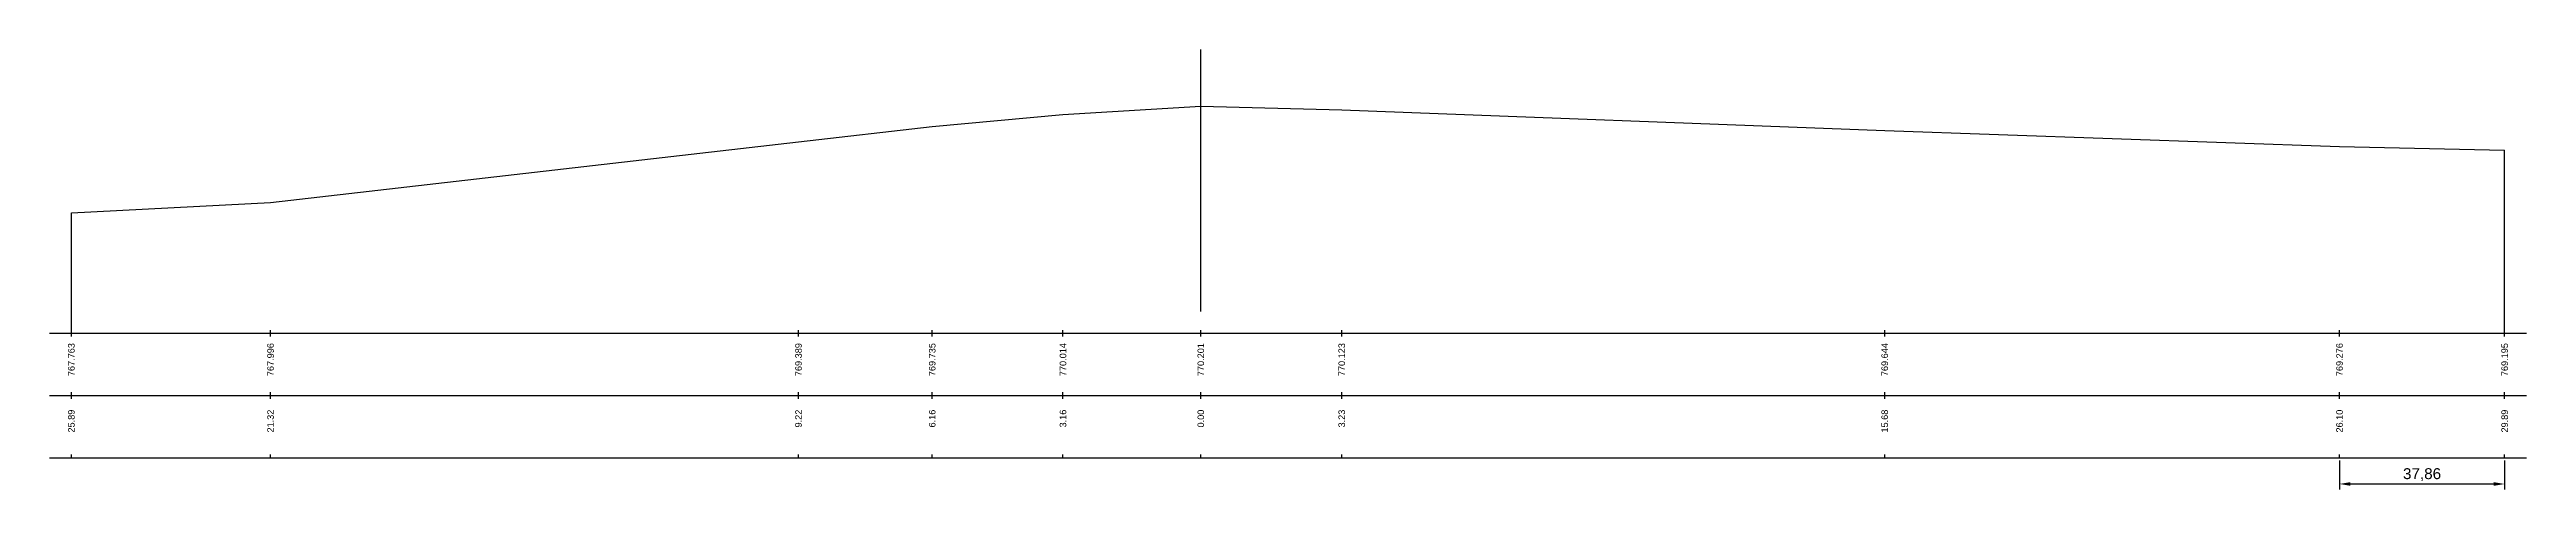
# Model space of a CAD drawing. Header units: millimetres. Extents: x 505 to 14020, y 627 to 6964.
# Drawn here: x 8425 to 8992, y 6132 to 6233 of the extents above; entities that cross this region are included whole.
import ezdxf
from ezdxf.enums import TextEntityAlignment as Align

# ---------------------------------------------------------------- set-up
doc = ezdxf.new("R2010")
doc.units = ezdxf.units.MM
for name, color, linetype in [('CL', 4, 'Continuous'), ('CS_Drawing', 7, 'Continuous'), ('GL', 3, 'Continuous')]:
    doc.layers.add(name, color=color, linetype=linetype)
doc.styles.get("Standard").update_dxf_attribs({"font": 'arial.ttf'})
doc.dimstyles.new('ISO-25', dxfattribs={"dimtxt": 2.5, "dimasz": 2.5, "dimexe": 1.25, "dimexo": 0.625, "dimtad": 1, "dimtxsty": 'Standard', "dimcen": 2.5, "dimadec": 0, "dimazin": 0, "dimtfac": 1, "dimtmove": 0, "dimatfit": 3, "dimfxl": 1, "dimarcsym": 0})

msp = doc.modelspace()

# ---------------------------------------------------------------- texts
at = {"layer": 'CS_Drawing'}
for s, p in [('767.763', (8429.617, 6165.678)), ('767.996', (8475.28, 6165.678)), ('769.389', (8596.297, 6165.678)), ('769.735', (8626.949, 6165.678)), ('770.014', (8656.927, 6165.678)), ('770.201', (8688.517, 6165.678)), ('770.123', (8720.825, 6165.678)), ('769.644', (8845.288, 6165.678)), ('769.276', (8949.547, 6165.678)), ('769.195', (8987.402, 6165.678)), ('25.89', (8429.617, 6150.428)), ('21.32', (8475.28, 6150.428)), ('9.22', (8596.297, 6150.428)), ('6.16', (8626.949, 6150.428)), ('3.16', (8656.927, 6150.428)), ('0.00', (8688.517, 6150.428)), ('3.23', (8720.825, 6150.428)), ('15.68', (8845.288, 6150.428)), ('26.10', (8949.547, 6150.428)), ('29.89', (8987.402, 6150.428))]:
    msp.add_text(s, height=1.5, rotation=90, dxfattribs=at).set_placement(p, align=Align.MIDDLE_RIGHT)

# ---------------------------------------------------------------- blocks, each defined once
blk = doc.blocks.new('*D2')
at = {"color": 0, "lineweight": -2, "transparency": 16777216}
for p, q in [((8949.55, 6138.8), (8949.55, 6132.15)), ((8987.4, 6138.8), (8987.4, 6132.15)), ((8952.05, 6133.4), (8984.9, 6133.4))]:
    blk.add_line(p, q, dxfattribs=at)
at = {"color": 0, "transparency": 16777216}
for points in [[(8952.05, 6133.82), (8952.05, 6132.98), (8949.55, 6133.4)], [(8984.9, 6133.82), (8984.9, 6132.98), (8987.4, 6133.4)]]:
    blk.add_solid(points, dxfattribs=at)
at = {"layer": 'Defpoints', "color": 0, "transparency": 16777216}
for p in [(8949.55, 6139.43), (8987.4, 6139.43), (8987.4, 6133.4)]:
    blk.add_point(p, dxfattribs=at)
at = {"color": 0, "transparency": 16777216, "insert": (8968.47, 6135.53), "char_height": 2.5, "attachment_point": 5}
blk.add_mtext('37,86', dxfattribs=at)

# ---------------------------------------------------------------- dimensions: what is measured, and where the dimension line sits
dim = msp.add_linear_dim(base=(8987.4024, 6133.4007), p1=(8949.5467, 6139.4284), p2=(8987.4024, 6139.4284), dimstyle='ISO-25')
dim.commit()
dim.dimension.update_dxf_attribs({"geometry": '*D2', "text_midpoint": (8968.4745, 6135.5281)})

# ---------------------------------------------------------------- linework, layer by layer
at = {"layer": 'CL', "ltscale": 10}
msp.add_line((8688.517, 6172.928), (8688.517, 6232.928), dxfattribs=at)
at = {"layer": 'CS_Drawing'}
for p, q in [((8987.402, 6167.928), (8987.402, 6209.878)), ((8429.617, 6167.928), (8429.617, 6195.558)), ((8424.617, 6167.928), (8992.402, 6167.928)), ((8429.617, 6167.178), (8429.617, 6168.678)), ((8475.28, 6167.178), (8475.28, 6168.678)), ((8596.297, 6167.178), (8596.297, 6168.678)), ((8626.949, 6167.178), (8626.949, 6168.678)), ((8656.927, 6167.178), (8656.927, 6168.678)), ((8688.517, 6167.178), (8688.517, 6168.678)), ((8720.825, 6167.178), (8720.825, 6168.678)), ((8845.288, 6167.178), (8845.288, 6168.678)), ((8949.547, 6167.178), (8949.547, 6168.678)), ((8987.402, 6167.178), (8987.402, 6168.678)), ((8424.617, 6153.678), (8992.402, 6153.678)), ((8424.617, 6153.678), (8992.402, 6153.678)), ((8429.617, 6152.928), (8429.617, 6154.428)), ((8475.28, 6152.928), (8475.28, 6154.428)), ((8596.297, 6152.928), (8596.297, 6154.428)), ((8626.949, 6152.928), (8626.949, 6154.428)), ((8656.927, 6152.928), (8656.927, 6154.428)), ((8688.517, 6152.928), (8688.517, 6154.428)), ((8720.825, 6152.928), (8720.825, 6154.428)), ((8845.288, 6152.928), (8845.288, 6154.428)), ((8949.547, 6152.928), (8949.547, 6154.428)), ((8987.402, 6152.928), (8987.402, 6154.428)), ((8424.617, 6139.428), (8992.402, 6139.428)), ((8429.617, 6139.428), (8429.617, 6140.178)), ((8475.28, 6139.428), (8475.28, 6140.178)), ((8596.297, 6139.428), (8596.297, 6140.178)), ((8626.949, 6139.428), (8626.949, 6140.178)), ((8656.927, 6139.428), (8656.927, 6140.178)), ((8688.517, 6139.428), (8688.517, 6140.178)), ((8720.825, 6139.428), (8720.825, 6140.178)), ((8845.288, 6139.428), (8845.288, 6140.178)), ((8949.547, 6139.428), (8949.547, 6140.178)), ((8987.402, 6139.428), (8987.402, 6140.178))]:
    msp.add_line(p, q, dxfattribs=at)
at = {"layer": 'GL'}
msp.add_lwpolyline([(8429.617, 6195.558), (8475.28, 6197.888), (8596.297, 6211.818), (8626.949, 6215.278), (8656.927, 6218.068), (8688.517, 6219.938), (8720.825, 6219.158), (8845.288, 6214.368), (8949.547, 6210.688), (8987.402, 6209.878)], dxfattribs=at)

msp.set_redraw_order([(e.dxf.handle, doc.entitydb.next_handle()) for e in msp.query("TEXT MTEXT ATTDEF DIMENSION ARC_DIMENSION")])  # texts and dimensions are drawn at this point

doc.saveas('drawing.dxf')
